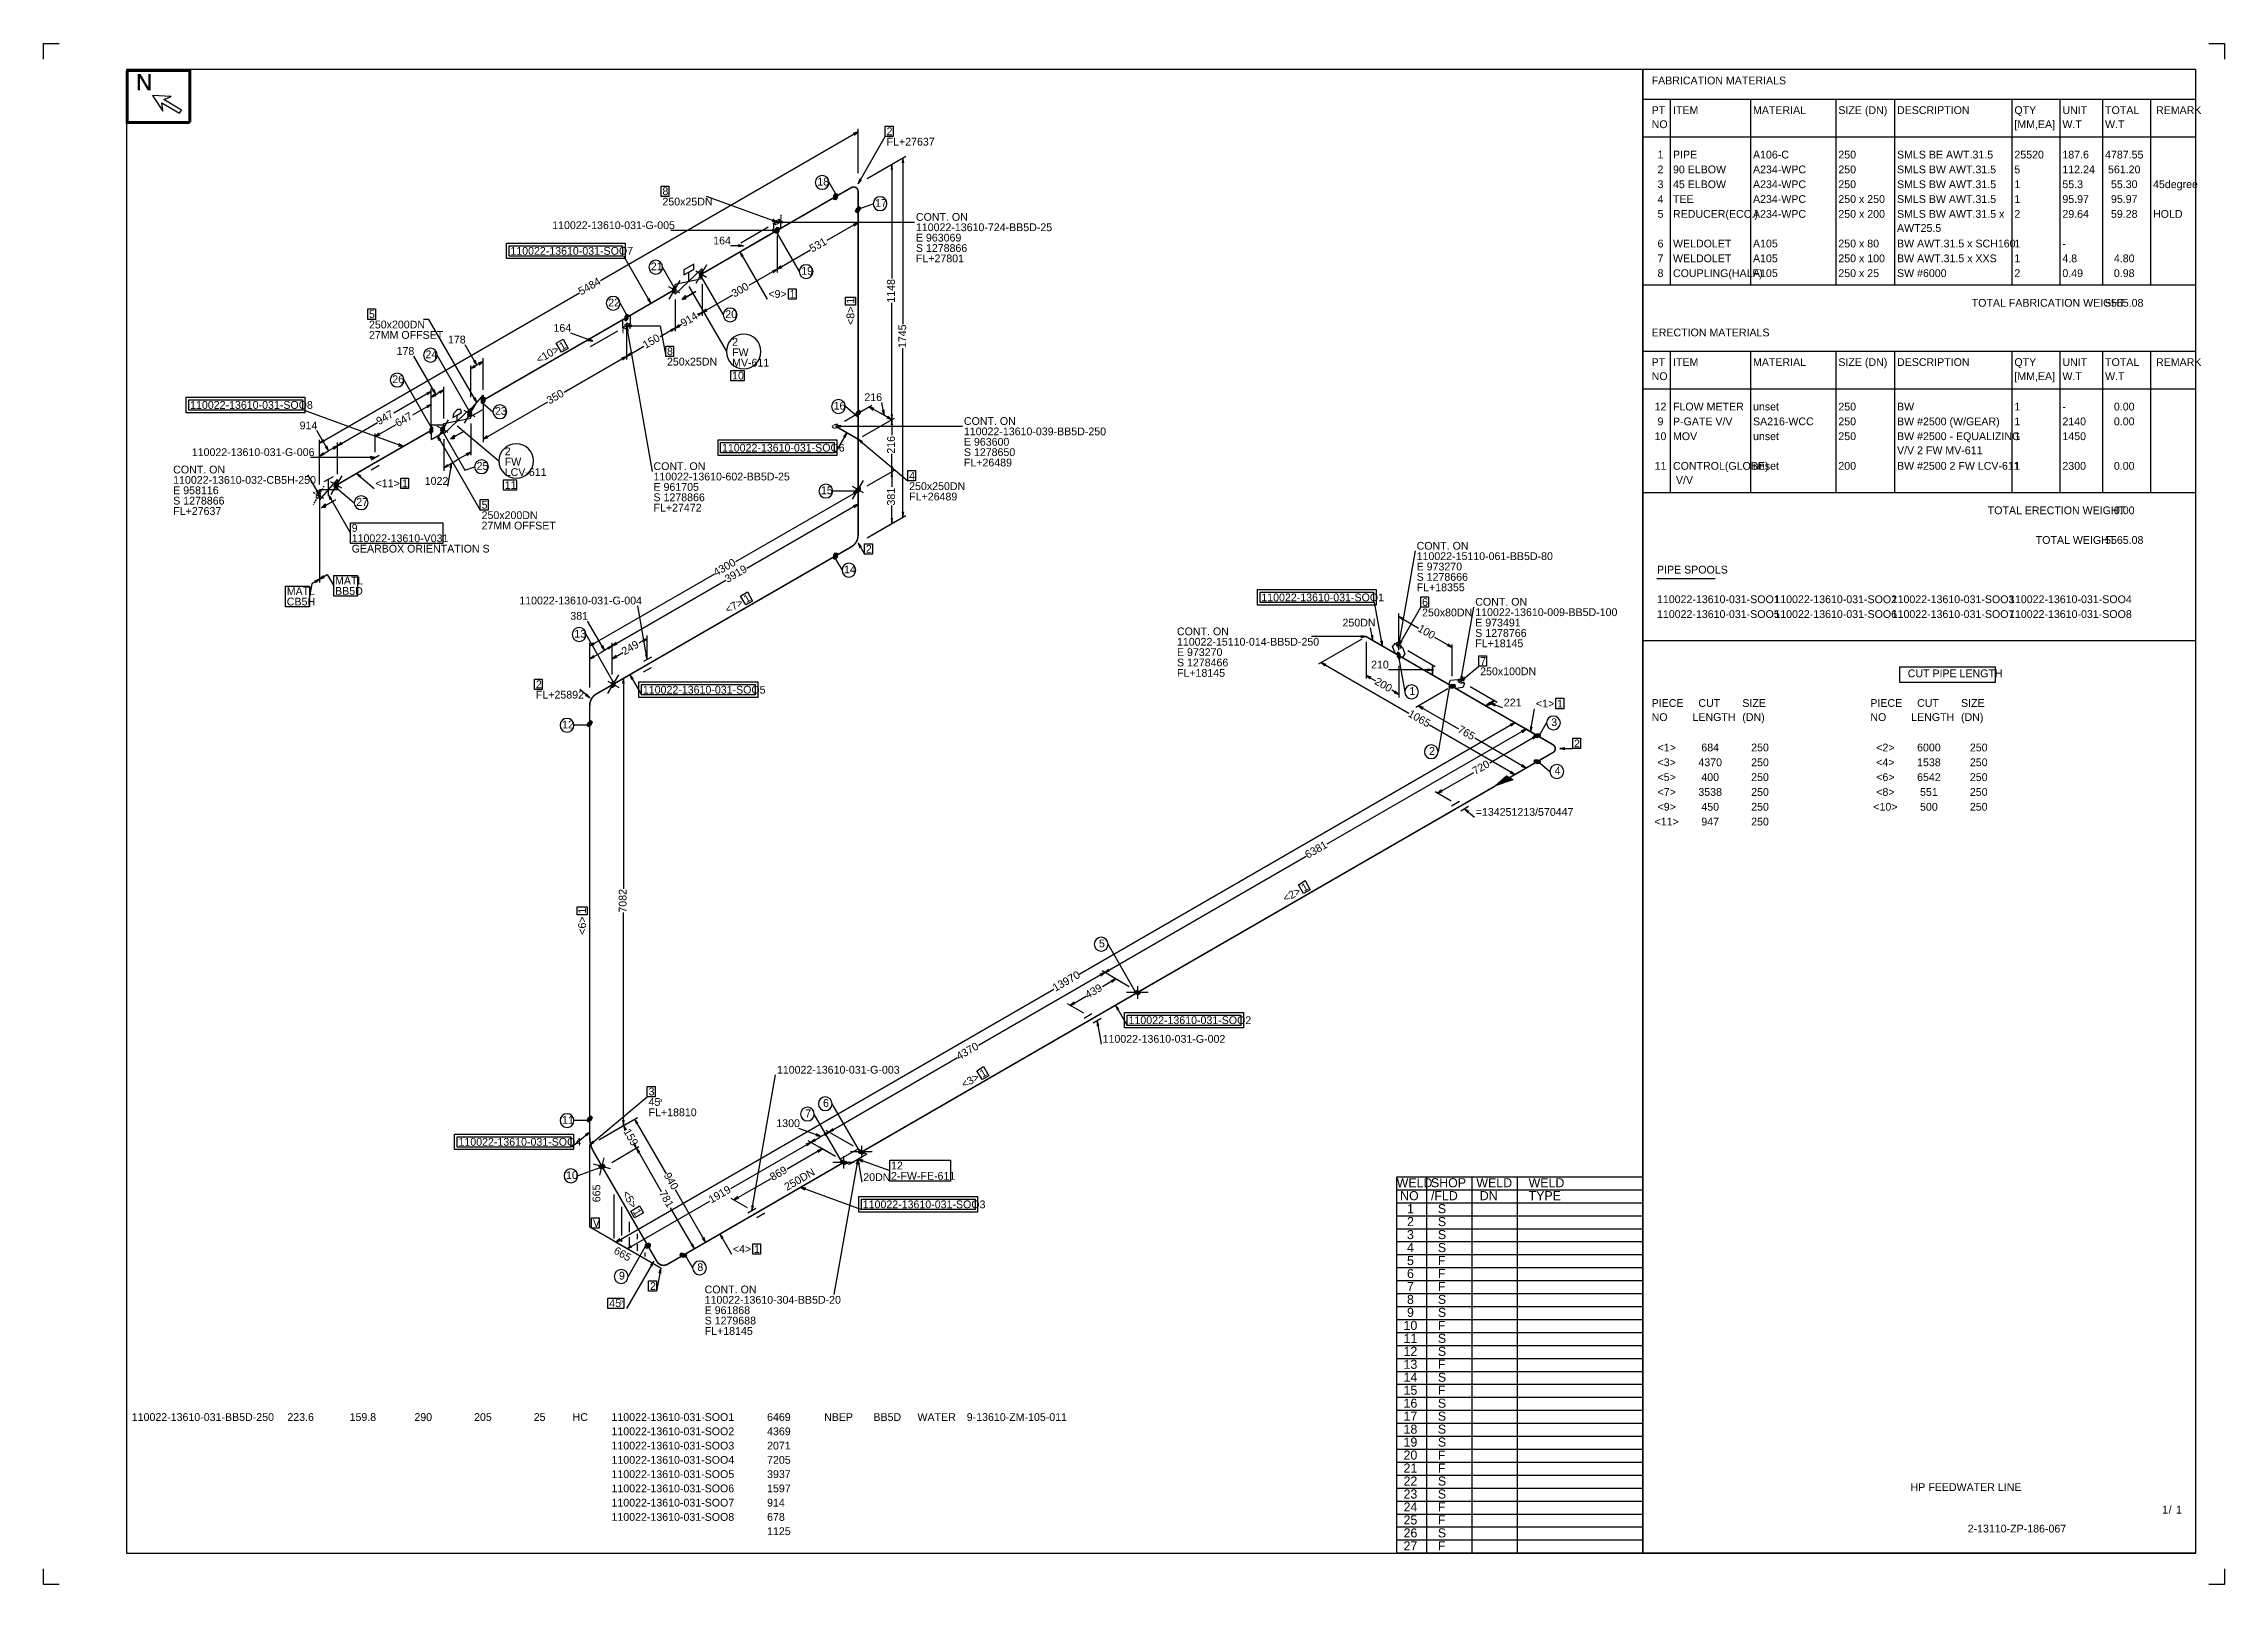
# Model space of a CAD drawing. Extents: x 0 to 841, y 0 to 594.
import ezdxf

# ---------------------------------------------------------------- set-up
doc = ezdxf.new("R2010")
doc.units = 0
doc.header["$MEASUREMENT"] = 0
doc.linetypes.add('GT100', pattern=[1, 0.666667, -0.333333])
doc.layers.add('GT_1', color=7, linetype='Continuous')
doc.styles.add('HTX1', font='O8116901', dxfattribs={"width": 1.02})

msp = doc.modelspace()

# ---------------------------------------------------------------- texts
at = {"layer": 'GT_1', "style": 'HTX1', "width": 1.02}
for s, height, p in [('N', 6.25, (35.6, 576)), ('N', 6.25, (35.8, 576)), ('FABRICATION MATERIALS', 3, (620.129, 578.286)), ('PT', 3, (620.129, 566.857)), ('NO', 3, (620.129, 561.429)), ('ITEM', 3, (628.357, 566.857)), ('MATERIAL', 3, (659.214, 566.857)), ('SIZE (DN)', 3, (692.129, 566.857)), ('DESCRIPTION', 3, (714.757, 566.857)), ('QTY', 3, (760.014, 566.857)), ('[MM,EA]', 3, (760.014, 561.429)), ('W.T', 3, (778.529, 561.429)), ('UNIT', 3, (778.529, 566.857)), ('W.T', 3, (794.986, 561.429)), ('TOTAL', 3, (794.986, 566.857)), (' REMARK', 3, (813.5, 566.857)), ('2', 3, (325.1, 558.7)), ('FL+27637', 3, (325.1, 554.7)), ('  2', 3, (620.129, 544)), ('  1', 3, (620.129, 549.714)), ('90 ELBOW', 3, (628.357, 544)), ('PIPE', 3, (628.357, 549.714)), ('A106-C', 3, (659.214, 549.714)), ('A234-WPC', 3, (659.214, 544)), ('250', 3, (692.129, 549.714)), ('250', 3, (692.129, 544)), ('SMLS BE AWT.31.5', 3, (714.757, 549.714)), ('SMLS BW AWT.31.5', 3, (714.757, 544)), ('5', 3, (760.014, 544)), ('25520', 3, (760.014, 549.714)), ('187.6', 3, (778.529, 549.714)), ('112.24', 3, (778.529, 544)), ('4787.55', 3, (794.986, 549.714)), (' 561.20', 3, (794.986, 544)), ('8', 3, (238.643, 535.6)), ('18', 3, (298.357, 539.3)), ('  3', 3, (620.129, 538.286)), ('45 ELBOW', 3, (628.357, 538.286)), ('A234-WPC', 3, (659.214, 538.286)), ('250', 3, (692.129, 538.286)), ('SMLS BW AWT.31.5', 3, (714.757, 538.286)), ('1', 3, (760.014, 538.286)), ('55.3', 3, (778.529, 538.286)), ('  55.30', 3, (794.986, 538.286)), ('45degree', 3, (813.5, 538.286)), ('250x25DN', 3, (238.643, 531.6)), ('17', 3, (320.671, 531.1)), ('  4', 3, (620.129, 532.571)), ('  5', 3, (620.129, 526.857)), ('TEE', 3, (628.357, 532.571)), ('REDUCER(ECC.)', 3, (628.357, 526.857)), ('A234-WPC', 3, (659.214, 532.571)), ('A234-WPC', 3, (659.214, 526.857)), ('250 x 250', 3, (692.129, 532.571)), ('250 x 200', 3, (692.129, 526.857)), ('SMLS BW AWT.31.5', 3, (714.757, 532.571)), ('SMLS BW AWT.31.5 x', 3, (714.757, 526.857)), ('2', 3, (760.014, 526.857)), ('1', 3, (760.014, 532.571)), ('95.97', 3, (778.529, 532.571)), ('29.64', 3, (778.529, 526.857)), ('  59.28', 3, (794.986, 526.857)), ('  95.97', 3, (794.986, 532.571)), ('HOLD', 3, (813.5, 526.857)), ('110022-13610-031-G-005', 3, (196.143, 522.5)), ('CONT. ON', 3, (336.4, 525.7)), ('110022-13610-724-BB5D-25', 3, (336.4, 521.7)), ('AWT25.5', 3, (714.757, 521.429)), ('110022-13610-031-SOO7', 3, (180, 512.6)), ('164', 3, (258.229, 516.6)), ('S 1278866', 3, (336.4, 513.7)), ('E 963069', 3, (336.4, 517.7)), ('  6', 3, (620.129, 515.429)), ('WELDOLET', 3, (628.357, 515.429)), ('A105', 3, (659.214, 515.429)), ('250 x 80', 3, (692.129, 515.429)), ('BW AWT.31.5 x SCH160', 3, (714.757, 515.429)), ('1', 3, (760.014, 515.429)), ('-', 3, (778.529, 515.429)), ('21', 3, (234.157, 506.6)), ('19', 3, (292.171, 504.9)), ('FL+27801', 3, (336.4, 509.7)), ('  8', 3, (620.129, 504)), ('  7', 3, (620.129, 509.714)), ('WELDOLET', 3, (628.357, 509.714)), ('COUPLING(HALF)', 3, (628.357, 504)), ('A105', 3, (659.214, 509.714)), ('A105', 3, (659.214, 504)), ('250 x 100', 3, (692.129, 509.714)), ('250 x 25', 3, (692.129, 504)), ('SW #6000', 3, (714.757, 504)), ('BW AWT.31.5 x XXS', 3, (714.757, 509.714)), ('2', 3, (760.014, 504)), ('1', 3, (760.014, 509.714)), ('4.8', 3, (778.529, 509.714)), ('0.49', 3, (778.529, 504)), ('   4.80', 3, (794.986, 509.714)), ('   0.98', 3, (794.986, 504)), ('<9>', 3, (279.5, 496)), ('1', 3, (287.66, 496)), ('5', 3, (125.471, 488.2)), ('22', 3, (217.757, 492.7)), ('20', 3, (262.871, 488.2)), ('TOTAL FABRICATION WEIGHT', 3, (743.557, 492.571)), ('5565.08', 3, (794.986, 492.571)), ('250x200DN', 3, (125.471, 484.2)), ('27MM OFFSET', 3, (125.471, 480.2)), ('178', 3, (155.929, 478.4)), ('164', 3, (196.629, 482.9)), ('2', 3, (265.514, 477.514)), ('ERECTION MATERIALS', 3, (620.129, 481.143)), ('178', 3, (136.129, 474)), ('24', 3, (147.257, 472.7)), ('8', 3, (240.4, 473.9)), ('250x25DN', 3, (240.4, 469.9)), ('FW', 3, (265.514, 473.514)), ('MV-611', 3, (265.514, 469.514)), ('PT', 3, (620.129, 469.714)), ('ITEM', 3, (628.357, 469.714)), ('MATERIAL', 3, (659.214, 469.714)), ('SIZE (DN)', 3, (692.129, 469.714)), ('DESCRIPTION', 3, (714.757, 469.714)), ('QTY', 3, (760.014, 469.714)), ('UNIT', 3, (778.529, 469.714)), ('TOTAL', 3, (794.986, 469.714)), (' REMARK', 3, (813.5, 469.714)), ('26', 3, (134.457, 463.1)), ('10', 3, (265.514, 464.514)), ('NO', 3, (620.129, 464.286)), ('[MM,EA]', 3, (760.014, 464.286)), ('W.T', 3, (778.529, 464.286)), ('W.T', 3, (794.986, 464.286)), ('110022-13610-031-SOO8', 3, (56.5, 453.2)), ('16', 3, (304.657, 452.9)), ('216', 3, (316.529, 456.2)), (' 12', 3, (620.129, 452.571)), ('FLOW METER', 3, (628.357, 452.571)), ('unset', 3, (659.214, 452.571)), ('250', 3, (692.129, 452.571)), ('BW', 3, (714.757, 452.571)), ('1', 3, (760.014, 452.571)), ('   0.00', 3, (794.986, 452.571)), ('914', 3, (98.729, 445.3)), ('23', 3, (174.071, 450.9)), ('CONT. ON', 3, (354.9, 447)), ('110022-13610-039-BB5D-250', 3, (354.9, 443)), ('  9', 3, (620.129, 446.857)), ('P-GATE V/V', 3, (628.357, 446.857)), ('SA216-WCC', 3, (659.214, 446.857)), ('250', 3, (692.129, 446.857)), ('BW #2500 (W/GEAR)', 3, (714.757, 446.857)), ('1', 3, (760.014, 446.857)), ('-', 3, (778.529, 452.571)), ('2140', 3, (778.529, 446.857)), ('   0.00', 3, (794.986, 446.857)), ('110022-13610-031-G-006', 3, (57.143, 435)), ('2', 3, (177.814, 435.314)), ('110022-13610-031-SOO6', 3, (261.6, 436.7)), ('S 1278650', 3, (354.9, 435)), ('E 963600', 3, (354.9, 439)), (' 10', 3, (620.129, 441.143)), ('MOV', 3, (628.357, 441.143)), ('unset', 3, (659.214, 441.143)), ('250', 3, (692.129, 441.143)), ('V/V 2 FW MV-611', 3, (714.757, 435.714)), ('BW #2500 - EQUALIZING', 3, (714.757, 441.143)), ('1', 3, (760.014, 441.143)), ('1450', 3, (778.529, 441.143)), ('CONT. ON', 3, (49.971, 428.3)), ('25', 3, (166.971, 429.7)), ('FW', 3, (177.814, 431.314)), ('LCV-611', 3, (177.814, 427.314)), ('CONT. ON', 3, (235.2, 429.6)), ('FL+26489', 3, (354.9, 431)), (' 11', 3, (620.129, 429.714)), ('CONTROL(GLOBE)', 3, (628.357, 429.714)), ('unset', 3, (659.214, 429.714)), ('200', 3, (692.129, 429.714)), ('BW #2500 2 FW LCV-611', 3, (714.757, 429.714)), ('1', 3, (760.014, 429.714)), ('2300', 3, (778.529, 429.714)), ('   0.00', 3, (794.986, 429.714)), ('110022-13610-032-CB5H-250', 3, (49.971, 424.3)), ('E 958116', 3, (49.971, 420.3)), ('<11>', 3, (128, 423)), ('1', 3, (138.2, 423)), ('1022', 3, (146.971, 423.9)), ('11', 3, (177.814, 422.314)), ('S 1278866', 3, (235.2, 417.6)), ('110022-13610-602-BB5D-25', 3, (235.2, 425.6)), ('E 961705', 3, (235.2, 421.6)), ('15', 3, (299.757, 420.3)), ('4', 3, (333.8, 425.9)), ('250x250DN', 3, (333.8, 421.9)), ('FL+26489', 3, (333.8, 417.9)), (' V/V', 3, (628.357, 424.286)), ('S 1278866', 3, (49.971, 416.3)), ('FL+27637', 3, (49.971, 412.3)), ('27', 3, (120.571, 415.8)), ('5', 3, (168.9, 414.7)), ('250x200DN', 3, (168.9, 410.7)), ('FL+27472', 3, (235.2, 413.6)), ('TOTAL ERECTION WEIGHT', 3, (749.729, 412.571)), ('   0.00', 3, (794.986, 412.571)), ('9', 3, (118.8, 405.8)), ('110022-13610-V031', 3, (118.8, 401.8)), ('27MM OFFSET', 3, (168.9, 406.7)), ('TOTAL WEIGHT', 3, (768.243, 401.143)), ('5565.08', 3, (794.986, 401.143)), ('GEARBOX ORIENTATION S', 3, (118.8, 397.8)), ('2', 3, (317.1, 397.7)), ('CONT. ON', 3, (529.5, 398.9)), ('110022-15110-061-BB5D-80', 3, (529.5, 394.9)), ('MATL', 3, (112.4, 385.5)), ('14', 3, (308.671, 389.8)), ('S 1278666', 3, (529.5, 386.9)), ('E 973270', 3, (529.5, 390.9)), ('PIPE SPOOLS', 3, (622.186, 389.714)), ('CB5H', 3, (93.771, 377.4)), ('MATL', 3, (93.771, 381.4)), ('BB5D', 3, (112.4, 381.5)), ('110022-13610-031-G-004', 3, (183.443, 377.8)), ('110022-13610-031-SOO1', 3, (469.6, 379)), ('FL+18355', 3, (529.5, 382.9)), ('6', 3, (531.6, 377.2)), ('CONT. ON', 3, (552.1, 377.3)), ('110022-13610-031-SOO1', 3, (622.186, 378.286)), ('110022-13610-031-SOO2', 3, (667.443, 378.286)), ('110022-13610-031-SOO3', 3, (712.7, 378.286)), ('110022-13610-031-SOO4', 3, (757.957, 378.286)), ('381', 3, (203.129, 371.9)), ('250DN', 3, (500.914, 369.3)), ('250x80DN', 3, (531.6, 373.2)), ('110022-13610-009-BB5D-100', 3, (552.1, 373.3)), ('E 973491', 3, (552.1, 369.3)), ('110022-13610-031-SOO5', 3, (622.186, 372.571)), ('110022-13610-031-SOO6', 3, (667.443, 372.571)), ('110022-13610-031-SOO7', 3, (712.7, 372.571)), ('110022-13610-031-SOO8', 3, (757.957, 372.571)), ('13', 3, (204.657, 365)), ('CONT. ON', 3, (437.071, 365.9)), ('110022-15110-014-BB5D-250', 3, (437.071, 361.9)), ('S 1278766', 3, (552.1, 365.3)), ('FL+18145', 3, (552.1, 361.3)), ('S 1278466', 3, (437.071, 353.9)), ('E 973270', 3, (437.071, 357.9)), ('210', 3, (511.929, 353.1)), ('250x100DN', 3, (554, 350.5)), ('7', 3, (554, 354.5)), ('2', 3, (189.843, 345.5)), ('110022-13610-031-SOO5', 3, (231.1, 343.4)), ('FL+18145', 3, (437.071, 349.9)), ('1', 3, (526.7, 342.9)), ('CUT PIPE LENGTH', 3, (718.871, 349.714)), ('FL+25892', 3, (189.843, 341.5)), ('221', 3, (563.1, 338.5)), ('<1>', 3, (575.5, 338.1)), ('1', 3, (583.66, 338.1)), ('PIECE', 3, (620.129, 338.286)), ('     CUT', 3, (632.471, 338.286)), ('SIZE', 3, (655.1, 338.286)), ('PIECE', 3, (704.471, 338.286)), ('     CUT', 3, (716.814, 338.286)), ('SIZE', 3, (739.443, 338.286)), ('12', 3, (199.957, 330)), ('3', 3, (581.4, 330.9)), ('NO', 3, (620.129, 332.857)), ('   LENGTH', 3, (632.471, 332.857)), ('(DN)', 3, (655.1, 332.857)), ('NO', 3, (704.471, 332.857)), ('   LENGTH', 3, (716.814, 332.857)), ('(DN)', 3, (739.443, 332.857)), ('2', 3, (534.286, 319.8)), ('2', 3, (590.2, 322.7)), ('  <1>', 3, (620.129, 321.143)), ('      684', 3, (632.471, 321.143)), ('   250', 3, (655.1, 321.143)), ('  <2>', 3, (704.471, 321.143)), ('     6000', 3, (716.814, 321.143)), ('   250', 3, (739.443, 321.143)), ('4', 3, (582.7, 312.2)), ('  <3>', 3, (620.129, 315.429)), ('  <5>', 3, (620.129, 309.714)), ('     4370', 3, (632.471, 315.429)), ('      400', 3, (632.471, 309.714)), ('   250', 3, (655.1, 315.429)), ('   250', 3, (655.1, 309.714)), ('  <4>', 3, (704.471, 315.429)), ('  <6>', 3, (704.471, 309.714)), ('     6542', 3, (716.814, 309.714)), ('     1538', 3, (716.814, 315.429)), ('   250', 3, (739.443, 315.429)), ('   250', 3, (739.443, 309.714)), ('  <7>', 3, (620.129, 304)), ('     3538', 3, (632.471, 304)), ('   250', 3, (655.1, 304)), ('  <8>', 3, (704.471, 304)), ('      551', 3, (716.814, 304)), ('   250', 3, (739.443, 304)), ('=134251213/570447', 3, (552.3, 296.3)), (' <11>', 3, (620.129, 292.571)), ('  <9>', 3, (620.129, 298.286)), ('      450', 3, (632.471, 298.286)), ('      947', 3, (632.471, 292.571)), ('   250', 3, (655.1, 298.286)), ('   250', 3, (655.1, 292.571)), (' <10>', 3, (704.471, 298.286)), ('      500', 3, (716.814, 298.286)), ('   250', 3, (739.443, 298.286)), ('5', 3, (406.986, 245.6)), ('110022-13610-031-SOO2', 3, (418.4, 216)), ('110022-13610-031-G-002', 3, (408.4, 208.8)), ('110022-13610-031-G-003', 3, (282.8, 196.9)), ('45', 3, (233.3, 184.5)), ('3', 3, (233.3, 188.5)), ('o', 1.5, (237.38, 186)), ('6', 3, (300.586, 184.1)), ('11', 3, (199.957, 177.6)), ('FL+18810', 3, (233.3, 180.5)), ('1300', 3, (282.571, 176.3)), ('7', 3, (293.686, 180.1)), ('110022-13610-031-SOO4', 3, (160, 169.1)), ('12', 3, (326.8, 160)), ('10', 3, (201.457, 156.3)), ('20DN', 3, (316.1, 155.5)), ('2-FW-FE-611', 3, (326.8, 156)), ('WELD', 3.5, (521.8, 153.1)), (' NO', 3.5, (521.8, 148.1)), (' /FLD', 3.5, (533.7, 148.1)), (' SHOP', 3.5, (533.7, 153.1)), (' WELD', 3.5, (551.2, 153.1)), ('  DN', 3.5, (551.2, 148.1)), ('   WELD', 3.5, (568.7, 153.1)), ('   TYPE', 3.5, (568.7, 148.1)), ('110022-13610-031-SOO3', 3, (315.9, 145)), ('   1', 3.5, (521.8, 143.1)), ('   S', 3.5, (533.7, 143.1)), ('V', 3, (211.809, 137.793)), ('   3', 3.5, (521.8, 133.1)), ('   2', 3.5, (521.8, 138.1)), ('   S', 3.5, (533.7, 138.1)), ('   S', 3.5, (533.7, 133.1)), ('<4>', 3, (265.8, 127.8)), ('1', 3, (273.96, 127.8)), ('   4', 3.5, (521.8, 128.1)), ('   5', 3.5, (521.8, 123.1)), ('   S', 3.5, (533.7, 128.1)), ('   F', 3.5, (533.7, 123.1)), ('9', 3, (221.886, 117.5)), ('8', 3, (252.1, 120.8)), ('   6', 3.5, (521.8, 118.1)), ('   F', 3.5, (533.7, 118.1)), ('45', 3, (218.129, 106.9)), ('o', 1.5, (222.209, 108.4)), ('2', 3, (233.843, 113.5)), ('CONT. ON', 3, (254.929, 112.2)), ('110022-13610-304-BB5D-20', 3, (254.929, 108.2)), ('   8', 3.5, (521.8, 108.1)), ('   7', 3.5, (521.8, 113.1)), ('   S', 3.5, (533.7, 108.1)), ('   F', 3.5, (533.7, 113.1)), ('S 1279688', 3, (254.929, 100.2)), ('E 961868', 3, (254.929, 104.2)), ('  10', 3.5, (521.8, 98.1)), ('   9', 3.5, (521.8, 103.1)), ('   S', 3.5, (533.7, 103.1)), ('   F', 3.5, (533.7, 98.1)), ('FL+18145', 3, (254.929, 96.2)), ('  11', 3.5, (521.8, 93.1)), ('   S', 3.5, (533.7, 93.1)), ('  12', 3.5, (521.8, 88.1)), ('  13', 3.5, (521.8, 83.1)), ('   S', 3.5, (533.7, 88.1)), ('   F', 3.5, (533.7, 83.1)), ('  14', 3.5, (521.8, 78.1)), ('  15', 3.5, (521.8, 73.1)), ('   S', 3.5, (533.7, 78.1)), ('   F', 3.5, (533.7, 73.1)), ('  16', 3.5, (521.8, 68.1)), ('   S', 3.5, (533.7, 68.1)), ('110022-13610-031-BB5D-250', 3, (34, 63)), ('223.6', 3, (94, 63)), ('159.8', 3, (118, 63)), ('290', 3, (143, 63)), ('205', 3, (166, 63)), ('25', 3, (189, 63)), ('HC', 3, (204, 63)), ('110022-13610-031-SOO1', 3, (219, 63)), ('110022-13610-031-SOO2', 3, (219, 57.5)), ('4369', 3, (279, 57.5)), ('6469', 3, (279, 63)), ('NBEP', 3, (301, 63)), ('BB5D', 3, (320, 63)), ('WATER', 3, (337, 63)), ('9-13610-ZM-105-011', 3, (356, 63)), ('  17', 3.5, (521.8, 63.1)), ('  18', 3.5, (521.8, 58.1)), ('   S', 3.5, (533.7, 63.1)), ('   S', 3.5, (533.7, 58.1)), ('110022-13610-031-SOO3', 3, (219, 52)), ('2071', 3, (279, 52)), ('  20', 3.5, (521.8, 48.1)), ('  19', 3.5, (521.8, 53.1)), ('   S', 3.5, (533.7, 53.1)), ('   F', 3.5, (533.7, 48.1)), ('110022-13610-031-SOO4', 3, (219, 46.5)), ('110022-13610-031-SOO5', 3, (219, 41)), ('3937', 3, (279, 41)), ('7205', 3, (279, 46.5)), ('  21', 3.5, (521.8, 43.1)), ('   F', 3.5, (533.7, 43.1)), ('110022-13610-031-SOO6', 3, (219, 35.5)), ('1597', 3, (279, 35.5)), ('  22', 3.5, (521.8, 38.1)), ('  23', 3.5, (521.8, 33.1)), ('   S', 3.5, (533.7, 38.1)), ('   S', 3.5, (533.7, 33.1)), ('HP FEEDWATER LINE', 3, (720, 36)), ('110022-13610-031-SOO7', 3, (219, 30)), ('110022-13610-031-SOO8', 3, (219, 24.5)), ('914', 3, (279, 30)), ('678', 3, (279, 24.5)), ('  24', 3.5, (521.8, 28.1)), ('  25', 3.5, (521.8, 23.1)), ('   F', 3.5, (533.7, 28.1)), ('   F', 3.5, (533.7, 23.1)), ('1', 3, (817, 27.3)), ('/', 3, (819.5, 27.3)), ('1', 3, (822.3, 27.3)), ('1125', 3, (279, 19)), ('  26', 3.5, (521.8, 18.1)), ('   S', 3.5, (533.7, 18.1)), ('2-13110-ZP-186-067', 3, (742, 20)), ('  27', 3.5, (521.8, 13.1)), ('   F', 3.5, (533.7, 13.1))]:
    msp.add_text(s, height=height, dxfattribs=at).set_placement(p)
for s, rotation, p in [('531', 30, (296.428, 513.418)), ('5484', 30, (207.287, 496.904)), ('300', 30, (266.378, 496.068)), ('1148', 90, (328.29, 494.136)), ('914', 30, (246.728, 484.718)), ('<8>', 90, (312.65, 485.557)), ('1', 90, (312.65, 493.717)), ('150', 30, (232.128, 476.268)), ('1745', 90, (332.621, 476.636)), ('<10>', 30, (191.03, 470.57)), ('1', 30, (199.864, 475.67)), ('350', 30, (195.078, 454.868)), ('947', 30, (129.328, 446.868)), ('647', 30, (136.628, 446.118)), ('216', 90, (328.29, 435.914)), ('381', 90, (328.29, 415.914)), ('4300', 30, (259.387, 388.554)), ('3919', 30, (263.737, 386.054)), ('<7>', 30, (263.921, 374.184)), ('1', 30, (270.988, 378.264)), ('249', 30, (223.978, 358.118)), ('100', 330, (529.628, 367.654)), ('200', 330, (513.028, 347.254)), ('1065', 330, (525.866, 334.818)), ('765', 330, (545.015, 328.746)), ('720', 30, (552.095, 311.975)), ('6381', 30, (487.497, 279.704)), ('1', 30, (486.088, 266.964)), ('7082', 90, (224.79, 258.986)), ('<2>', 30, (479.021, 262.884)), ('<6>', 90, (209.15, 250.457)), ('1', 90, (209.15, 258.617)), ('13970', 30, (390.176, 228.439)), ('439', 30, (402.667, 225.718)), ('4370', 30, (353.047, 202.054)), ('<3>', 30, (355.021, 191.184)), ('1', 30, (362.088, 195.264)), ('159', 300, (223.508, 174.622)), ('869', 30, (281.167, 155.468)), ('250DN', 30, (286.721, 151.684)), ('665', 90, (214.686, 147.329)), ('<5>', 300, (222.984, 150.779)), ('781', 300, (237.208, 150.872)), ('940', 300, (239.038, 157.722)), ('1919', 30, (257.497, 146.804)), ('1', 300, (227.064, 143.712)), ('665', 330, (219.585, 127.805))]:
    msp.add_text(s, height=3, rotation=rotation, dxfattribs=at).set_placement(p)

# ---------------------------------------------------------------- linework, layer by layer
at = {"layer": 'GT_1', "flags": 128}
for points in [[(0, 588), (0, 594), (6, 594)], [(835, 594), (841, 594), (841, 588)], [(32, 12), (830, 12), (830, 12), (616.7, 12), (616.7, 584), (32, 584), (32, 12)], [(56, 583.2), (56, 563.2), (32, 563.2), (32, 583.4), (56.2, 583.4), (56.2, 563.4), (32.2, 563.4), (32.2, 583.6), (56.4, 583.6), (56.4, 563.6), (32.4, 563.6), (32.4, 583.8), (56.6, 583.8), (56.6, 563.8), (32.6, 563.8), (32.6, 584)], [(830, 12), (830, 584), (616.7, 584), (616.7, 12), (830, 12)], [(42, 574), (46, 568), (45.6, 571.2), (52.4, 567.2), (53.2, 568.4), (46.4, 572.4), (49.2, 573.6), (42, 574)], [(616.7, 572.571), (830, 572.571)], [(627.329, 572.571), (627.329, 500.974)], [(658.186, 572.571), (658.186, 500.974)], [(691.1, 572.571), (691.1, 500.974)], [(713.729, 572.571), (713.729, 500.974)], [(758.986, 572.571), (758.986, 500.974)], [(777.5, 572.571), (777.5, 500.974)], [(793.957, 572.571), (793.957, 500.974)], [(812.471, 572.571), (812.471, 500.974)], [(314.1, 560), (214.7, 502.6)], [(312.6, 558.7), (314.1, 560), (312.2, 559.3)], [(314.1, 544), (314.1, 561.2)], [(314.1, 540), (324.6, 558.2)], [(324.6, 562.2), (327.6, 562.2), (327.6, 558.2), (324.6, 558.2), (324.6, 562.2)], [(616.7, 558.117), (830, 558.117)], [(317.6, 542), (332.5, 550.6)], [(317.6, 542), (328.1, 548.1)], [(327.4, 545.5), (327.1, 547.5), (326.8, 545.5)], [(327.1, 547.5), (327.1, 503.4)], [(331.7, 548), (331.4, 550), (331.1, 548)], [(331.4, 550), (331.4, 485.9)], [(238.1, 539.1), (241.1, 539.1), (241.1, 535.1), (238.1, 535.1), (238.1, 539.1)], [(305.4, 536.2), (302.9, 540.5)], [(314.8, 541.9), (314.1, 540), (315.4, 541.5)], [(282.9, 525.2), (255.6, 535.1)], [(304.8, 535.4), (305.4, 536.2), (306, 536.1), (306, 534.6), (305.4, 533.8), (304.8, 533.9), (304.8, 535.4)], [(304.8, 535.4), (306, 535.4)], [(304.8, 535.2), (306, 535.2)], [(304.8, 535), (306, 535)], [(304.8, 534.8), (306, 534.8)], [(304.8, 534.6), (306, 534.6)], [(304.8, 534.4), (305.85, 534.4)], [(304.8, 534.2), (305.7, 534.2)], [(304.8, 534), (305.55, 534)], [(304.95, 535.6), (306, 535.6)], [(305.1, 535.8), (306, 535.8)], [(305.25, 536), (306, 536)], [(313.5, 530.4), (313, 529.4), (313.5, 528.9), (314.7, 529.6), (315.2, 530.6), (314.7, 531.1), (313.5, 530.4)], [(313.3, 530), (314.9, 530)], [(313.4, 530.2), (315, 530.2)], [(313.5, 530.4), (315.1, 530.4)], [(313.843, 530.6), (315.2, 530.6)], [(314.1, 536), (314.1, 523.8)], [(314.186, 530.8), (315, 530.8)], [(315.2, 530.6), (319.9, 532.3)], [(282.9, 522), (241.9, 522)], [(279.4, 523.2), (268.9, 517.1)], [(280.9, 525.5), (282.9, 525.2), (281.2, 526.2)], [(280.9, 521.7), (282.9, 522), (280.9, 522.3)], [(282.9, 522), (284.3, 522.8), (284.3, 526), (281.5, 524.4), (281.5, 521.2), (282.9, 522)], [(282.3, 522.4), (282.9, 523.2), (283.5, 523.1), (283.5, 521.6), (282.9, 520.8), (282.3, 520.9), (282.3, 522.4)], [(282.3, 522.4), (283.5, 522.4)], [(282.3, 522.2), (283.5, 522.2)], [(282.3, 522), (283.5, 522)], [(282.3, 521.8), (283.5, 521.8)], [(282.3, 521.6), (283.5, 521.6)], [(282.45, 522.6), (283.5, 522.6)], [(282.6, 522.8), (283.5, 522.8)], [(282.75, 523), (283.5, 523)], [(284.9, 525.5), (282.9, 525.2), (284.9, 524.9)], [(282.9, 525.2), (335.9, 525.2)], [(314.1, 525), (302.1, 518.1)], [(312.6, 523.7), (314.1, 525), (312.2, 524.3)], [(313, 529.4), (314.357, 529.4)], [(313.1, 529.6), (314.7, 529.6)], [(313.2, 529.8), (314.8, 529.8)], [(313.2, 529.2), (314.014, 529.2)], [(178.5, 517.1), (224.3, 517.1), (224.3, 511.1), (178.5, 511.1), (178.5, 517.1)], [(179.5, 516.1), (223.3, 516.1), (223.3, 512.1), (179.5, 512.1), (179.5, 516.1)], [(269.9, 516.1), (264.9, 516.1)], [(267.9, 515.8), (269.9, 516.1), (267.9, 516.4)], [(269.8, 512.2), (268.5, 513.7), (269.2, 511.8)], [(268.5, 513.7), (279, 495.5)], [(279.4, 520), (268.9, 513.9)], [(282.3, 521.4), (283.35, 521.4)], [(282.3, 521.2), (283.2, 521.2)], [(282.3, 521), (283.05, 521)], [(282.9, 520.8), (291.4, 506.1)], [(282.9, 520), (282.9, 505.8)], [(282.9, 518), (282.9, 505.8)], [(282.9, 507), (295.8, 514.5)], [(234.2, 493.9), (223.7, 512.1)], [(243.2, 500), (238.7, 507.8)], [(254, 505.3), (254, 507.3), (243.6, 497.4), (243.6, 501.3), (254, 503.4), (254, 505.3)], [(248.8, 502.3), (248.8, 505.9), (250.7, 507), (250.7, 509), (246.9, 506.8), (246.9, 504.8), (248.8, 505.9)], [(255.7, 508.7), (251.5, 501.5)], [(255.7, 503.9), (251.5, 506.3)], [(254, 506.3), (253.2, 505.8), (252.8, 504.6), (253.2, 503.9), (254, 504.3), (254.4, 505.5), (254, 506.3)], [(252.8, 504.6), (254.1, 504.6)], [(252.867, 504.8), (254.167, 504.8)], [(252.933, 505), (254.233, 505)], [(253, 505.2), (254.3, 505.2)], [(253.067, 505.4), (254.367, 505.4)], [(253.133, 505.6), (254.35, 505.6)], [(253.2, 505.8), (254.25, 505.8)], [(253.52, 506), (254.15, 506)], [(282.9, 507), (272, 500.7)], [(281.4, 505.7), (282.9, 507), (281, 506.3)], [(284.4, 508.3), (282.9, 507), (284.8, 507.7)], [(106.4, 440), (206.7, 497.9)], [(245.3, 502.7), (241.1, 495.5)], [(245.3, 497.9), (241.1, 500.3)], [(243.6, 500.3), (242.8, 499.8), (242.4, 498.6), (242.8, 497.9), (243.6, 498.3), (244, 499.5), (243.6, 500.3)], [(242.4, 498.6), (243.7, 498.6)], [(242.467, 498.8), (243.767, 498.8)], [(242.514, 498.4), (243.633, 498.4)], [(242.533, 499), (243.833, 499)], [(242.6, 499.2), (243.9, 499.2)], [(242.629, 498.2), (243.4, 498.2)], [(242.667, 499.4), (243.967, 499.4)], [(242.733, 499.6), (243.95, 499.6)], [(242.8, 499.8), (243.85, 499.8)], [(243.12, 500), (243.75, 500)], [(251.5, 498.4), (246.2, 495.4), (247.6, 496.9), (247.6, 495.5), (246.2, 495.4), (251.5, 498.4)], [(248.8, 500.4), (263.3, 475.3)], [(252.914, 504.4), (254.033, 504.4)], [(253.029, 504.2), (253.8, 504.2)], [(253.6, 504.1), (262.1, 489.4)], [(254, 501.3), (254, 489.1)], [(254, 501.3), (254, 489.1)], [(254, 490.3), (265.8, 497.1)], [(287.2, 499.5), (290.2, 499.5), (290.2, 495.5), (287.2, 495.5), (287.2, 499.5)], [(309.2, 493.2), (309.2, 496.3), (313.1, 496.3), (313.1, 493.2), (309.2, 493.2)], [(616.7, 500.974), (830, 500.974)], [(125, 491.7), (128, 491.7), (128, 487.7), (125, 487.7), (125, 491.7)], [(224.8, 489.6), (222.3, 493.9)], [(224.8, 488.4), (226.2, 489.2), (226.2, 486), (223.4, 484.4), (223.4, 487.6), (224.8, 488.4)], [(224.2, 487.3), (224.8, 487.2), (225.4, 488), (225.4, 489.5), (224.8, 489.6), (224.2, 488.8), (224.2, 487.3)], [(224.2, 488.8), (225.4, 488.8)], [(224.2, 488.6), (225.4, 488.6)], [(224.2, 488.4), (225.4, 488.4)], [(224.2, 488.2), (225.4, 488.2)], [(224.2, 488), (225.4, 488)], [(224.2, 487.8), (225.25, 487.8)], [(224.35, 489), (225.4, 489)], [(224.5, 489.2), (225.4, 489.2)], [(224.65, 489.4), (225.4, 489.4)], [(232.9, 495.4), (234.2, 493.9), (233.5, 495.8)], [(243.6, 495.3), (243.6, 483.1)], [(243.6, 495.3), (243.6, 483.1)], [(252.5, 489), (254, 490.3), (252.1, 489.6)], [(254, 490.3), (252.4, 489.4)], [(255.5, 491.6), (254, 490.3), (255.9, 491)], [(327.1, 449), (327.1, 494.1)], [(167.1, 455.7), (148.6, 487.7), (146.5, 487.7)], [(197.7, 478.5), (200.3, 480), (202.3, 476.5), (199.7, 475), (197.7, 478.5)], [(211.8, 479.3), (203.3, 482.4)], [(209.8, 479.6), (211.8, 479.3), (210.1, 480.3)], [(221.3, 486.4), (210.8, 480.3)], [(221.3, 483.2), (210.8, 477.1)], [(224.2, 487.6), (225.1, 487.6)], [(224.2, 487.4), (224.95, 487.4)], [(224.8, 486.4), (224.8, 472.2)], [(226.8, 485.5), (224.8, 485.2), (226.8, 484.9)], [(224.8, 485.2), (237.8, 485.2), (239.9, 473.4)], [(225.5, 483.3), (224.8, 485.2), (224.8, 483.2)], [(224.8, 485.2), (234.7, 429.1)], [(224.8, 484.4), (224.8, 472.2)], [(243.6, 484.3), (237.8, 480.9)], [(242.1, 483), (243.6, 484.3), (241.7, 483.6)], [(243.6, 484.3), (246.1, 485.8)], [(245.1, 485.6), (243.6, 484.3), (245.5, 485)], [(151.3, 458.8), (142.8, 473.5)], [(164.3, 452.2), (151.8, 473.9)], [(167.1, 470.1), (162.6, 477.9)], [(165.8, 471.6), (167.1, 470.1), (166.4, 472)], [(169.5, 471.5), (167.1, 470.1)], [(168, 470.2), (169.5, 471.5), (167.6, 470.8)], [(169.5, 460.5), (169.5, 472.7)], [(224.8, 473.4), (200.7, 459.5)], [(223.3, 472.1), (224.8, 473.4), (222.9, 472.7)], [(224.8, 473.4), (231.5, 477.3)], [(226.3, 474.7), (224.8, 473.4), (226.7, 474.1)], [(239.9, 477.4), (242.9, 477.4), (242.9, 473.4), (239.9, 473.4), (239.9, 477.4)], [(331.4, 411.5), (331.4, 476.6)], [(616.7, 475.429), (830, 475.429)], [(627.329, 475.429), (627.329, 420.974)], [(658.186, 475.429), (658.186, 420.974)], [(691.1, 475.429), (691.1, 420.974)], [(713.729, 475.429), (713.729, 420.974)], [(758.986, 475.429), (758.986, 420.974)], [(777.5, 475.429), (777.5, 420.974)], [(793.957, 475.429), (793.957, 420.974)], [(812.471, 475.429), (812.471, 420.974)], [(149.5, 446.1), (139, 464.3)], [(164.7, 468.7), (167.1, 470.1)], [(166.2, 470), (164.7, 468.7), (166.6, 469.4)], [(164.7, 457.7), (164.7, 469.9)], [(265, 468), (270.1, 468), (270.1, 464), (265, 464), (265, 468)], [(55, 457.7), (100.8, 457.7), (100.8, 451.7), (55, 451.7), (55, 457.7)], [(56, 456.7), (99.8, 456.7), (99.8, 452.7), (56, 452.7), (56, 456.7)], [(149.5, 459.9), (135, 451.5)], [(149.5, 454.9), (142.3, 450.8)], [(148, 458.6), (149.5, 459.9), (147.6, 459.2)], [(148, 453.6), (149.5, 454.9), (147.6, 454.2)], [(149.5, 448.9), (149.5, 461.1)], [(149.5, 457.7), (151.9, 459.1)], [(151, 459), (149.5, 457.7), (151.4, 458.4)], [(149.5, 446.7), (149.5, 458.9)], [(149.5, 448.9), (149.5, 456.1)], [(150, 460.3), (151.3, 458.8), (150.6, 460.7)], [(154.3, 460.5), (151.9, 459.1)], [(152.8, 459.2), (154.3, 460.5), (152.4, 459.8)], [(154.3, 449.5), (154.3, 461.7)], [(166.4, 454.9), (162.2, 447.7)], [(169.5, 456.5), (169.5, 453), (164.7, 450.2), (164.7, 452.9), (169.5, 458.5), (169.5, 456.5)], [(165.8, 457.2), (167.1, 455.7), (166.4, 457.6)], [(168.9, 456.9), (169.5, 457.7), (170.1, 457.6), (170.1, 456.1), (169.5, 455.3), (168.9, 455.4), (168.9, 456.9)], [(168.9, 456.8), (170.1, 456.8)], [(168.9, 456.6), (170.1, 456.6)], [(168.9, 456.4), (170.1, 456.4)], [(168.9, 456.2), (170.1, 456.2)], [(168.9, 456), (170.025, 456)], [(168.9, 455.8), (169.875, 455.8)], [(168.9, 455.6), (169.725, 455.6)], [(168.9, 455.4), (169.575, 455.4)], [(168.975, 457), (170.1, 457)], [(169.125, 457.2), (170.1, 457.2)], [(169.275, 457.4), (170.1, 457.4)], [(169.425, 457.6), (170.1, 457.6)], [(169.5, 441.5), (194.5, 455.9)], [(169.5, 455.3), (173.3, 452.1)], [(308.9, 448.5), (319.4, 454.6)], [(324.1, 450.8), (323.2, 455.7)], [(616.7, 460.974), (830, 460.974)], [(138.7, 438.7), (100.2, 452.7)], [(113.3, 439), (128.7, 447.9)], [(127.9, 442.5), (136, 447.2)], [(148.9, 443.8), (149.5, 443.7), (150.1, 444.5), (150.1, 446), (149.5, 446.1), (148.9, 445.3), (148.9, 443.8)], [(149.275, 445.8), (150.1, 445.8)], [(149.425, 446), (150.1, 446)], [(154.3, 445.5), (154.3, 446.9), (149.5, 446.9), (149.5, 441.4), (154.3, 444.2), (154.3, 445.5)], [(156, 448.9), (151.8, 441.7)], [(156, 444.1), (151.8, 446.5)], [(154.3, 446.5), (153.5, 446), (153.1, 444.8), (153.5, 444.1), (154.3, 444.5), (154.7, 445.7), (154.3, 446.5)], [(153.433, 445.8), (154.65, 445.8)], [(153.5, 446), (154.55, 446)], [(153.82, 446.2), (154.45, 446.2)], [(164.7, 451.5), (164.7, 453.5), (154.3, 443.6), (154.3, 447.5), (164.7, 449.6), (164.7, 451.5)], [(159.5, 448.5), (159.5, 450.8), (161.2, 451.8), (160.9, 452.9), (159.8, 452.9), (159.2, 452.5), (158.1, 451.3), (157.8, 449.8), (159.5, 450.8)], [(159.5, 446.6), (175.6, 433.1)], [(166.4, 450.1), (162.2, 452.5)], [(164.7, 452.5), (163.9, 452), (163.5, 450.8), (163.9, 450.1), (164.7, 450.5), (165.1, 451.7), (164.7, 452.5)], [(163.5, 450.8), (164.8, 450.8)], [(163.567, 451), (164.867, 451)], [(163.614, 450.6), (164.733, 450.6)], [(163.633, 451.2), (164.933, 451.2)], [(163.7, 451.4), (165, 451.4)], [(163.729, 450.4), (164.5, 450.4)], [(163.767, 451.6), (165.067, 451.6)], [(163.833, 451.8), (165.05, 451.8)], [(163.9, 452), (164.95, 452)], [(164.22, 452.2), (164.85, 452.2)], [(164.7, 447.5), (164.7, 435.3)], [(169.5, 452.5), (169.5, 440.3)], [(307.4, 446.8), (305.4, 446.5), (307.4, 446.2)], [(305.4, 446.5), (354.4, 446.5)], [(313, 450.9), (309.2, 454.1)], [(313.5, 451.9), (313, 450.9), (313.5, 450.4), (314.7, 451.1), (315.2, 452.1), (314.7, 452.6), (313.5, 451.9)], [(313.05, 451), (314.529, 451)], [(313.1, 450.8), (314.186, 450.8)], [(313.15, 451.2), (314.75, 451.2)], [(313.25, 451.4), (314.85, 451.4)], [(313.3, 450.6), (313.843, 450.6)], [(313.35, 451.6), (314.95, 451.6)], [(313.45, 451.8), (315.05, 451.8)], [(313.671, 452), (315.15, 452)], [(314.014, 452.2), (315.1, 452.2)], [(314.357, 452.4), (314.9, 452.4)], [(315.8, 442.5), (328.1, 449.6)], [(315.8, 442.5), (328.1, 449.6)], [(315.8, 442.5), (328.1, 449.6)], [(320.3, 453.3), (318.4, 454), (319.9, 452.7)], [(318.4, 454), (322.7, 451.5)], [(327.1, 449), (322.7, 451.5)], [(323.4, 452.7), (324.1, 450.8), (324.1, 452.8)], [(325.2, 449.7), (327.1, 449), (325.6, 450.3)], [(326.8, 451), (327.1, 449), (327.4, 451)], [(327.4, 447), (327.1, 449), (326.8, 447)], [(327.1, 449), (327.1, 443.1)], [(109.9, 437), (105.4, 444.8)], [(107.9, 441.3), (106.4, 440), (108.3, 440.7)], [(106.4, 424), (106.4, 441.2)], [(108.6, 438.5), (109.9, 437), (109.2, 438.9)], [(113.3, 439), (109.9, 437)], [(111.8, 437.7), (113.3, 439), (111.4, 438.3)], [(114.8, 440.3), (113.3, 439), (115.2, 439.7)], [(113.3, 428), (113.3, 440.2)], [(113.3, 428), (113.3, 440.2)], [(129.4, 443.8), (127.9, 442.5), (129.8, 443.2)], [(127.9, 436.5), (127.9, 443.7)], [(136.7, 439), (138.7, 438.7), (137, 439.7)], [(148.9, 445.2), (150.1, 445.2)], [(148.9, 445), (150.1, 445)], [(148.9, 444.8), (150.1, 444.8)], [(148.9, 444.6), (150.1, 444.6)], [(148.9, 444.4), (150.025, 444.4)], [(148.9, 444.2), (149.875, 444.2)], [(148.9, 444), (149.725, 444)], [(148.9, 443.8), (149.575, 443.8)], [(148.975, 445.4), (150.1, 445.4)], [(149.125, 445.6), (150.1, 445.6)], [(153.2, 441.3), (151.9, 442.8), (152.6, 440.9)], [(151.9, 442.8), (168.4, 414.2)], [(153.1, 444.8), (154.4, 444.8)], [(153.167, 445), (154.467, 445)], [(153.214, 444.6), (154.333, 444.6)], [(153.233, 445.2), (154.533, 445.2)], [(153.3, 445.4), (154.6, 445.4)], [(153.329, 444.4), (154.1, 444.4)], [(153.367, 445.6), (154.667, 445.6)], [(153.9, 444.3), (162.4, 429.6), (166.2, 430.9)], [(154.3, 441.5), (154.3, 429.3)], [(162.2, 444.6), (156.9, 441.6), (158.3, 443.1), (158.3, 441.7), (156.9, 441.6), (162.2, 444.6)], [(171, 442.8), (169.5, 441.5), (171.4, 442.2)], [(260.1, 441.2), (305.9, 441.2), (305.9, 435.2), (260.1, 435.2), (260.1, 441.2)], [(261.1, 440.2), (304.9, 440.2), (304.9, 436.2), (261.1, 436.2), (261.1, 440.2)], [(309.8, 444), (305.3, 436.2)], [(309.1, 442.1), (309.8, 444), (308.5, 442.5)], [(315.8, 440.5), (314.1, 441.5), (315.4, 440)], [(314.1, 441.5), (333.3, 425.4)], [(127.9, 434.5), (102.9, 434.5)], [(106.4, 435), (109.9, 437)], [(107.9, 436.3), (106.4, 435), (108.3, 435.7)], [(106.4, 424), (106.4, 436.2)], [(125.9, 434.2), (127.9, 434.5), (125.9, 434.8)], [(126.3, 433.6), (129.4, 435.4)], [(129.4, 431.4), (126.3, 429.6)], [(154.3, 430.5), (159.5, 433.5)], [(155.8, 431.8), (154.3, 430.5), (156.2, 431.2)], [(157.3, 432.3), (155.7, 423.4)], [(157.3, 430.3), (157.3, 432.3), (156.6, 430.4)], [(164.7, 436.5), (159.5, 433.5)], [(163.2, 435.2), (164.7, 436.5), (162.8, 435.8)], [(317.6, 423.5), (328.1, 429.6)], [(317.6, 423.5), (328.1, 429.6)], [(326.8, 431), (327.1, 429), (327.4, 431)], [(327.4, 427), (327.1, 429), (326.8, 427)], [(327.1, 429), (327.1, 435.9)], [(327.1, 429), (327.1, 423.1)], [(333.3, 429.4), (336.3, 429.4), (336.3, 425.4), (333.3, 425.4), (333.3, 429.4)], [(106.4, 420), (101.9, 427.8)], [(105.1, 421.5), (106.4, 420), (105.7, 421.9)], [(113.3, 424), (113.3, 422), (106.4, 422), (106.4, 418), (113.3, 426), (113.3, 424)], [(111.6, 427), (108.1, 425)], [(109.8, 419.6), (109.8, 426)], [(115, 427.4), (110.8, 420.2)], [(115, 422.6), (110.8, 425)], [(113.3, 423), (112.5, 422.6), (112.1, 423.3), (112.5, 424.5), (113.3, 425), (113.7, 424.2), (113.3, 423)], [(112.133, 423.4), (113.433, 423.4)], [(112.157, 423.2), (113.367, 423.2)], [(112.2, 423.6), (113.5, 423.6)], [(112.267, 423.8), (113.567, 423.8)], [(112.271, 423), (113.3, 423)], [(112.333, 424), (113.633, 424)], [(112.386, 422.8), (112.9, 422.8)], [(112.4, 424.2), (113.7, 424.2)], [(112.467, 424.4), (113.6, 424.4)], [(112.66, 424.6), (113.5, 424.6)], [(112.9, 422.8), (119.8, 417)], [(122.3, 427.3), (120.6, 428.3), (121.9, 426.8)], [(120.6, 428.3), (127.5, 422.5)], [(137.7, 426.5), (140.7, 426.5), (140.7, 422.5), (137.7, 422.5), (137.7, 426.5)], [(177.3, 425.8), (182.4, 425.8), (182.4, 421.8), (177.3, 421.8), (177.3, 425.8)], [(314.1, 421.5), (266.8, 394.2)], [(313.3, 421.5), (304.3, 421.5)], [(312, 418.4), (316.2, 425.6)], [(316.2, 420.8), (312, 423.2)], [(312.6, 420.2), (314.1, 421.5), (312.2, 420.8)], [(313.3, 421), (313.3, 422), (314.1, 422.9), (314.9, 422.9), (314.9, 422), (314.1, 421), (313.3, 421)], [(313.3, 422), (314.9, 422)], [(313.3, 421.8), (314.74, 421.8)], [(313.3, 421.6), (314.58, 421.6)], [(313.3, 421.4), (314.42, 421.4)], [(313.3, 421.2), (314.26, 421.2)], [(313.478, 422.2), (314.9, 422.2)], [(313.656, 422.4), (314.9, 422.4)], [(313.833, 422.6), (314.9, 422.6)], [(314.011, 422.8), (314.9, 422.8)], [(314.1, 405.5), (314.1, 422.7)], [(616.7, 420.974), (830, 420.974)], [(106.4, 418), (106.4, 386.3)], [(106.4, 418), (106.4, 386.3)], [(112.5, 418.1), (107.2, 415.1), (108.6, 416.6), (108.6, 415.2), (107.2, 415.1), (112.5, 418.1)], [(111.1, 418.5), (109.8, 420), (110.5, 418.1)], [(109.8, 420), (118.3, 405.3)], [(168.4, 418.2), (171.4, 418.2), (171.4, 414.2), (168.4, 414.2), (168.4, 418.2)], [(314.1, 416.5), (271.2, 391.7)], [(312.6, 415.2), (314.1, 416.5), (312.2, 415.8)], [(314.1, 405.5), (314.1, 417.7)], [(317.6, 403.5), (332.5, 412.1)], [(327.1, 409), (327.1, 415.9)], [(331.1, 413.5), (331.4, 411.5), (331.7, 413.5)], [(118.3, 409.3), (154, 409.3), (154, 401.3), (118.3, 401.3), (118.3, 409.3)], [(317.6, 403.5), (328.1, 409.6)], [(326.8, 411), (327.1, 409), (327.4, 411)], [(306, 396.1), (305.4, 395.3), (304.8, 395.4), (304.8, 396.9), (305.4, 397.7), (306, 397.6), (306, 396.1)], [(304.8, 396.8), (306, 396.8)], [(304.8, 396.6), (306, 396.6)], [(304.8, 396.4), (306, 396.4)], [(304.8, 396.2), (306, 396.2)], [(304.8, 396), (305.925, 396)], [(304.8, 395.8), (305.775, 395.8)], [(304.8, 395.6), (305.625, 395.6)], [(304.8, 395.4), (305.475, 395.4)], [(304.875, 397), (306, 397)], [(305.025, 397.2), (306, 397.2)], [(305.175, 397.4), (306, 397.4)], [(305.325, 397.6), (306, 397.6)], [(305.4, 395.3), (307.9, 391)], [(315.4, 400), (314.1, 401.5), (314.8, 399.6)], [(314.1, 401.5), (316.6, 397.2)], [(316.6, 401.2), (319.6, 401.2), (319.6, 397.2), (316.6, 397.2), (316.6, 401.2)], [(522.6, 362), (529, 398.4)], [(106.4, 387.5), (103.4, 385.8)], [(104.9, 386.2), (106.4, 387.5), (104.5, 386.8)], [(106.4, 387.5), (109.4, 389.3)], [(107.9, 388.8), (106.4, 387.5), (108.3, 388.2)], [(109.4, 389.3), (111.9, 385)], [(111.9, 389), (121.1, 389), (121.1, 381), (111.9, 381), (111.9, 389)], [(210.6, 361.8), (258.8, 389.6)], [(219.3, 361.8), (263.1, 387.1)], [(644.626, 387.686), (622.186, 387.686)], [(93.3, 384.9), (102.5, 384.9), (102.5, 376.9), (93.3, 376.9), (93.3, 384.9)], [(103.4, 385.8), (102.5, 380.9)], [(268.8, 381), (271.4, 382.6), (273.4, 379.1), (270.8, 377.6), (268.8, 381)], [(468.1, 383.5), (513.9, 383.5), (513.9, 377.5), (468.1, 377.5), (468.1, 383.5)], [(469.1, 382.5), (512.9, 382.5), (512.9, 378.5), (469.1, 378.5), (469.1, 382.5)], [(516.3, 361.8), (513.3, 378.5)], [(531.1, 380.7), (534.1, 380.7), (534.1, 376.7), (531.1, 376.7), (531.1, 380.7)], [(216.3, 360.1), (209.8, 371.4)], [(232.8, 356.6), (229.2, 377.3)], [(522.6, 362), (531.1, 376.7)], [(522.6, 360.1), (522.6, 374.3)], [(524.5, 372.4), (522.6, 373.1), (524.1, 371.8)], [(522.6, 373.1), (530.2, 368.7)], [(546.6, 348.2), (551.6, 376.8)], [(219.7, 348), (209.2, 366.2)], [(212.1, 363.1), (210.6, 361.8), (212.5, 362.5)], [(210.6, 345.8), (210.6, 363)], [(215, 361.6), (216.3, 360.1), (215.6, 362)], [(219.3, 361.8), (215, 359.3)], [(217.8, 360.5), (219.3, 361.8), (217.4, 361.1)], [(220.8, 363.1), (219.3, 361.8), (221.2, 362.5)], [(219.3, 350.8), (219.3, 363)], [(219.3, 350.8), (219.3, 363)], [(232.8, 364.6), (229.6, 362.8)], [(231.3, 363.3), (232.8, 364.6), (230.9, 363.9)], [(232.8, 358.6), (232.8, 365.8)], [(510, 365.4), (489, 365.4)], [(508.3, 364.4), (491.6, 354.8)], [(508, 365.1), (510, 365.4), (508, 365.7)], [(510, 363.4), (510, 349.2)], [(512.6, 363.9), (511.7, 368.8)], [(511.9, 365.8), (512.6, 363.9), (512.6, 365.9)], [(515.6, 363.7), (516.3, 361.8), (516.3, 363.8)], [(522.6, 358.1), (521.3, 358.9), (520.2, 361.5), (521.3, 362.8), (524.1, 361.2), (525, 358.7), (524.1, 357.3), (522.6, 358.1)], [(522.6, 364), (522.6, 362), (523.3, 363.9)], [(523.3, 363.9), (522.6, 362), (523.9, 363.5)], [(543.2, 361.2), (536.5, 365.1)], [(541.3, 361.9), (543.2, 361.2), (541.7, 362.5)], [(543.2, 350.2), (543.2, 362.4)], [(616.7, 363.831), (830, 363.831)], [(210.6, 356.8), (215, 359.3)], [(212.1, 358.1), (210.6, 356.8), (212.5, 357.5)], [(210.6, 345.8), (210.6, 358)], [(219.3, 356.8), (223.4, 359.2)], [(220.8, 358.1), (219.3, 356.8), (221.2, 357.5)], [(219.3, 350.8), (219.3, 358)], [(234.4, 357.5), (231.3, 355.8)], [(231.3, 351.8), (234.4, 353.5)], [(232.1, 358.5), (232.8, 356.6), (232.8, 358.6)], [(494.6, 354.7), (492.7, 355.4), (494.2, 354.1)], [(492.7, 355.4), (526.5, 335.9)], [(523.2, 358.5), (522.6, 359.3), (522, 359.2), (522, 357.7), (522.6, 356.9), (523.2, 357), (523.2, 358.5)], [(522, 359.2), (522.675, 359.2)], [(522, 359), (522.825, 359)], [(522, 358.8), (522.975, 358.8)], [(522, 358.6), (523.125, 358.6)], [(522, 358.4), (523.2, 358.4)], [(522, 358.2), (523.2, 358.2)], [(522, 358), (523.2, 358)], [(522, 357.8), (523.2, 357.8)], [(522.075, 357.6), (523.2, 357.6)], [(522.225, 357.4), (523.2, 357.4)], [(522.375, 357.2), (523.2, 357.2)], [(522.525, 357), (523.2, 357)], [(522.6, 356.9), (524.9, 344.1)], [(522.6, 354.1), (522.6, 341.9)], [(526.1, 360), (536.6, 353.9)], [(526.1, 356.1), (536.6, 350)], [(535.9, 352.5), (535.6, 354.5), (535.3, 352.5)], [(535.6, 354.5), (535.6, 352.6)], [(546.6, 348.2), (553.5, 354)], [(553.5, 358), (556.5, 358), (556.5, 354), (553.5, 354), (553.5, 358)], [(715.786, 353.743), (752.557, 353.743), (752.557, 347.686), (715.786, 347.686), (715.786, 353.743)], [(189.3, 349), (192.3, 349), (192.3, 345), (189.3, 345), (189.3, 349)], [(210.6, 341.8), (206.8, 345)], [(214.1, 343.8), (224.6, 349.9)], [(217.6, 343.4), (221.8, 350.6)], [(217.6, 348.2), (221.8, 345.8)], [(219.3, 345.8), (220.1, 346.3), (220.5, 347.5), (220.1, 348.2), (219.3, 347.8), (218.9, 346.6), (219.3, 345.8)], [(218.9, 346.6), (220.2, 346.6)], [(218.967, 346.8), (220.267, 346.8)], [(219, 346.4), (220.133, 346.4)], [(219.033, 347), (220.333, 347)], [(219.1, 347.2), (220.4, 347.2)], [(219.1, 346.2), (219.94, 346.2)], [(219.167, 347.4), (220.467, 347.4)], [(219.233, 347.6), (220.443, 347.6)], [(219.3, 347.8), (220.329, 347.8)], [(219.7, 348), (220.214, 348)], [(223.9, 347.3), (223.6, 349.3), (223.3, 347.3)], [(223.6, 349.3), (223.6, 268.2)], [(227.4, 349.2), (226.1, 350.7), (226.8, 348.8)], [(226.1, 350.7), (230.6, 342.9)], [(229.6, 347.9), (275.4, 347.9), (275.4, 341.9), (229.6, 341.9), (229.6, 347.9)], [(230.6, 346.9), (274.4, 346.9), (274.4, 342.9), (230.6, 342.9), (230.6, 346.9)], [(511.9, 349.7), (510, 350.4), (511.5, 349.1)], [(510, 350.4), (513.6, 348.3)], [(535.6, 352.6), (518.6, 352.6)], [(541.5, 345.2), (529.2, 338.1)], [(533.6, 352.3), (535.6, 352.6), (533.6, 352.9)], [(535.3, 352.6), (535.6, 350.6), (535.9, 352.6)], [(535.6, 350.6), (535.6, 352.6)], [(542.1, 345.6), (537.8, 321)], [(543.2, 346.2), (541.9, 347), (542.5, 348.6), (545.3, 348.9), (548, 347.3), (547.3, 345.8), (544.7, 345.4), (543.2, 346.2)], [(544.5, 346.2), (544.3, 346.8), (543.2, 346.9), (541.9, 346.2), (542.1, 345.6), (543.2, 345.5), (544.5, 346.2)], [(541.9, 346.2), (544.5, 346.2)], [(541.967, 346), (544.129, 346)], [(542.033, 345.8), (543.757, 345.8)], [(542.1, 345.6), (543.386, 345.6)], [(542.271, 346.4), (544.433, 346.4)], [(542.643, 346.6), (544.367, 346.6)], [(543.014, 346.8), (544.3, 346.8)], [(546.6, 350.2), (546.6, 348.2), (547.3, 350.1)], [(547.9, 349.7), (546.6, 348.2), (548.3, 349.2)], [(550.1, 346.2), (560.6, 340.1)], [(208.9, 342.8), (210.6, 341.8), (209.3, 343.3)], [(522.6, 343.1), (519.9, 344.7)], [(520.7, 343.8), (522.6, 343.1), (521.1, 344.4)], [(532.1, 338), (530.2, 338.7), (531.7, 337.4)], [(530.2, 338.7), (545.6, 329.8)], [(546.7, 344.2), (557.2, 338.1)], [(557.7, 340), (556.2, 338.7), (558.1, 339.4)], [(556.2, 338.7), (557.9, 339.7)], [(558.1, 339.4), (559.6, 340.7), (557.7, 340)], [(559.6, 340.7), (557.9, 339.7)], [(559.9, 339.4), (557.9, 339.7), (559.6, 338.7)], [(557.9, 339.7), (562.6, 338)], [(573.4, 328.7), (575, 337.6)], [(583.2, 341.6), (586.2, 341.6), (586.2, 337.6), (583.2, 337.6), (583.2, 341.6)], [(209.5, 331.2), (204.5, 331.2)], [(210, 332.2), (209.5, 331.2), (210, 330.7), (211.2, 331.4), (211.7, 332.4), (211.2, 332.9), (210, 332.2)], [(209.5, 331.2), (210.857, 331.2)], [(209.6, 331.4), (211.2, 331.4)], [(209.7, 331.6), (211.3, 331.6)], [(209.7, 331), (210.514, 331)], [(209.8, 331.8), (211.4, 331.8)], [(209.9, 332), (211.5, 332)], [(210, 332.2), (211.6, 332.2)], [(210.343, 332.4), (211.7, 332.4)], [(210.686, 332.6), (211.5, 332.6)], [(567.4, 332.2), (399.4, 235.1)], [(571.7, 329.7), (494.9, 285.4)], [(567.4, 312.2), (534.5, 331.2)], [(565.9, 330.9), (567.4, 332.2), (565.5, 331.5)], [(581.2, 324.2), (566.3, 332.8)], [(570.2, 328.4), (571.7, 329.7), (569.8, 329)], [(581.2, 324.2), (570.7, 330.3)], [(573.4, 330.7), (573.4, 328.7), (574.1, 330.6)], [(577.1, 327.8), (579.6, 332.1)], [(571.7, 314.7), (551.9, 326.2)], [(576, 327.2), (557.7, 316.6)], [(581.2, 320.2), (566.3, 311.6)], [(581.2, 320.2), (570.7, 314.1)], [(574.5, 325.9), (576, 327.2), (574.1, 326.5)], [(577.3, 327.2), (577.1, 327.8), (576, 327.9), (574.7, 327.2), (574.9, 326.6), (576, 326.5), (577.3, 327.2)], [(574.7, 327.2), (577.3, 327.2)], [(574.767, 327), (576.929, 327)], [(574.833, 326.8), (576.557, 326.8)], [(574.9, 326.6), (576.186, 326.6)], [(581.2, 324.2), (575, 327.8)], [(575.071, 327.4), (577.233, 327.4)], [(575.443, 327.6), (577.167, 327.6)], [(575.814, 327.8), (577.1, 327.8)], [(586.7, 322.5), (584.7, 322.2), (586.7, 321.9)], [(584.7, 322.2), (589.7, 322.2)], [(589.7, 326.2), (592.7, 326.2), (592.7, 322.2), (589.7, 322.2), (589.7, 326.2)], [(537.6, 305), (551.5, 313)], [(565.3, 311), (566.6, 310.2), (559.8, 307.8), (564.1, 311.7), (566.5, 310.3), (560.3, 308.1), (564.2, 311.6), (566.3, 310.4), (560.9, 308.4), (564.4, 311.5), (566.1, 310.5), (561.4, 308.8), (564.6, 311.4), (566, 310.6), (561.9, 309), (564.7, 311.3), (565.8, 310.7), (562.5, 309.4), (564.9, 311.2), (565.6, 310.8), (562.9, 309.6), (565.1, 311.1), (565.5, 310.9), (563.5, 310), (565.2, 311), (565.3, 311), (559.8, 307.8)], [(565.5, 312.9), (567.4, 312.2), (565.9, 313.5)], [(569.8, 315.4), (571.7, 314.7), (570.2, 316)], [(576, 316.5), (577.1, 316.6), (577.3, 317.2), (576, 317.9), (574.9, 317.8), (574.7, 317.2), (576, 316.5)], [(574.7, 317.2), (577.3, 317.2)], [(574.767, 317.4), (576.929, 317.4)], [(574.833, 317.6), (576.557, 317.6)], [(574.9, 317.8), (576.186, 317.8)], [(575.071, 317), (577.233, 317)], [(575.443, 316.8), (577.167, 316.8)], [(575.814, 316.6), (577.1, 316.6)], [(577.1, 316.6), (580.9, 313.4)], [(542.8, 302), (536.6, 305.6)], [(539.1, 306.3), (537.6, 305), (539.5, 305.7)], [(543, 300.1), (546, 301.9)], [(549.5, 299.9), (546.5, 298.1)], [(549.7, 298), (548, 299), (549.3, 297.5)], [(548, 299), (551.8, 295.8)], [(409.2, 235.9), (486.9, 280.7)], [(483.9, 269.7), (486.5, 271.3), (488.5, 267.8), (485.9, 266.3), (483.9, 269.7)], [(205.7, 258.1), (205.7, 261.2), (209.6, 261.2), (209.6, 258.1), (205.7, 258.1)], [(223.6, 176.9), (223.6, 259)], [(421, 228.6), (410.5, 246.8)], [(409.2, 235.9), (360.5, 207.7)], [(407.7, 234.6), (409.2, 235.9), (407.3, 235.2)], [(418.7, 230.4), (408.2, 236.5)], [(418.7, 230.4), (408.2, 236.5)], [(410.7, 237.2), (409.2, 235.9), (411.1, 236.6)], [(220.7, 131.9), (389.6, 229.5)], [(413.5, 233.4), (408.3, 230.4)], [(412, 232.1), (413.5, 233.4), (411.6, 232.7)], [(418.7, 230.4), (412.5, 234)], [(425.9, 228.2), (417.6, 228.2)], [(423, 227.9), (422.2, 227.4), (421, 227.7), (420.5, 228.4), (421.4, 228.9), (422.6, 228.6), (423, 227.9)], [(420.5, 228.4), (422.714, 228.4)], [(420.643, 228.2), (422.829, 228.2)], [(420.786, 228), (422.943, 228)], [(420.86, 228.6), (422.6, 228.6)], [(420.929, 227.8), (422.84, 227.8)], [(421.22, 228.8), (421.8, 228.8)], [(421.4, 227.6), (422.52, 227.6)], [(421.8, 230.6), (421.8, 225.8)], [(401.1, 220.2), (394.9, 223.8)], [(395.9, 223.2), (402.1, 226.8)], [(397.4, 224.5), (395.9, 223.2), (397.8, 223.9)], [(401.3, 218.3), (404.3, 220.1)], [(414.7, 221.8), (413.4, 223.3), (414.1, 221.4)], [(413.4, 223.3), (417.9, 215.5)], [(416.9, 220.5), (462.7, 220.5), (462.7, 214.5), (416.9, 214.5), (416.9, 220.5)], [(417.9, 219.5), (461.7, 219.5), (461.7, 215.5), (417.9, 215.5), (417.9, 219.5)], [(407.8, 218.1), (404.8, 216.3)], [(407, 215.3), (406.3, 217.2), (406.3, 215.2)], [(406.3, 217.2), (407.9, 208.3)], [(302.8, 174.4), (352.4, 203.1)], [(273.1, 144.2), (282.3, 196.4)], [(359.9, 198), (362.5, 199.6), (364.5, 196.1), (361.9, 194.6), (359.9, 198)], [(210.6, 169.4), (232.8, 188)], [(232.8, 192), (235.8, 192), (235.8, 188), (232.8, 188), (232.8, 192)], [(314.6, 167.1), (304.1, 185.3)], [(209.5, 178.8), (204.5, 178.8)], [(210, 179.8), (209.5, 178.8), (210, 178.3), (211.2, 179), (211.7, 180), (211.2, 180.5), (210, 179.8)], [(209.5, 178.8), (210.857, 178.8)], [(209.6, 179), (211.2, 179)], [(209.7, 179.2), (211.3, 179.2)], [(209.7, 178.6), (210.514, 178.6)], [(209.8, 179.4), (211.4, 179.4)], [(209.9, 179.6), (211.5, 179.6)], [(210, 179.8), (211.6, 179.8)], [(210.343, 180), (211.7, 180)], [(210.686, 180.2), (211.5, 180.2)], [(214.1, 171.4), (229, 180)], [(214.1, 171.4), (224.6, 177.5)], [(214.1, 171.4), (224.6, 177.5)], [(223.3, 178.9), (223.6, 176.9), (223.9, 178.9)], [(224.8, 175.3), (223.6, 176.9), (224.2, 175)], [(223.6, 176.9), (224.5, 175.2)], [(229.2, 177.9), (227.9, 179.4), (228.6, 177.5)], [(227.9, 179.4), (240.1, 158.3)], [(307.7, 163.1), (297.2, 181.3)], [(158.5, 173.6), (204.3, 173.6), (204.3, 167.6), (158.5, 167.6), (158.5, 173.6)], [(159.5, 172.6), (203.3, 172.6), (203.3, 168.6), (159.5, 168.6), (159.5, 172.6)], [(210.6, 174.4), (203.7, 168.6)], [(209.3, 172.9), (210.6, 174.4), (208.9, 173.4)], [(211.9, 170.9), (210.6, 169.4), (212.3, 170.4)], [(210.6, 137.7), (210.6, 169.4)], [(219.1, 162.7), (229.6, 168.8)], [(219.1, 162.7), (229.6, 168.8)], [(227.3, 169.7), (228.6, 168.2), (227.9, 170.1)], [(228.6, 168.2), (228.1, 169)], [(229.9, 166.7), (228.6, 168.2), (229.3, 166.3)], [(228.6, 168.2), (238.2, 151.5)], [(295.9, 170.4), (264.9, 152.5)], [(299.8, 172.7), (291.3, 175.8)], [(294.4, 169.1), (295.9, 170.4), (294, 169.7)], [(305.4, 164.9), (294.9, 171)], [(305.4, 164.9), (294.9, 171)], [(295.9, 170.4), (299.4, 172.4)], [(297.4, 171.7), (295.9, 170.4), (297.8, 171.1)], [(297.8, 173), (299.8, 172.7), (298.1, 173.7)], [(305.4, 164.9), (299.2, 168.5)], [(302.8, 174.4), (299.4, 172.4)], [(301.3, 173.1), (302.8, 174.4), (300.9, 173.7)], [(312.3, 168.9), (301.8, 175)], [(312.3, 168.9), (301.8, 175)], [(304.3, 175.7), (302.8, 174.4), (304.7, 175.1)], [(315.4, 169.1), (315.4, 164.3)], [(214.5, 160.6), (206, 157.5)], [(218.6, 160.2), (212.1, 162)], [(214.8, 160.2), (214.3, 161.1), (214.9, 161.9), (216, 162), (216.4, 161.2), (215.8, 160.3), (214.8, 160.2)], [(214.356, 161), (216.267, 161)], [(214.375, 161.2), (216.4, 161.2)], [(214.467, 160.8), (216.133, 160.8)], [(214.5, 157.8), (216.2, 164.4)], [(214.525, 161.4), (216.3, 161.4)], [(214.578, 160.6), (216, 160.6)], [(214.675, 161.6), (216.2, 161.6)], [(214.689, 160.4), (215.867, 160.4)], [(214.825, 161.8), (216.1, 161.8)], [(300.2, 167.9), (286.8, 160.1)], [(298.7, 166.6), (300.2, 167.9), (298.3, 167.2)], [(312.6, 162.7), (304.3, 162.7)], [(314, 163.9), (304.8, 111.7)], [(315.8, 166.9), (317.5, 165.9), (310.6, 161.9), (307.1, 163.9), (314.1, 167.9), (315.8, 166.9)], [(309.7, 162.4), (308.9, 161.9), (307.7, 162.2), (307.2, 162.9), (308.1, 163.4), (309.3, 163.1), (309.7, 162.4)], [(307.271, 162.8), (309.471, 162.8)], [(307.38, 163), (309.357, 163)], [(307.414, 162.6), (309.586, 162.6)], [(307.557, 162.4), (309.7, 162.4)], [(307.7, 162.2), (309.38, 162.2)], [(307.74, 163.2), (308.9, 163.2)], [(308.5, 165.1), (308.5, 160.3)], [(308.5, 162), (309.06, 162)], [(319.5, 166.7), (311.2, 166.7)], [(314, 161.9), (314, 163.9), (313.3, 162)], [(314.7, 162), (314, 163.9), (314, 161.9)], [(314, 163.9), (315.6, 155)], [(316.6, 166.4), (315.8, 165.9), (314.6, 166.2), (314.1, 166.9), (315, 167.4), (316.2, 167.1), (316.6, 166.4)], [(316.1, 163.6), (314.1, 163.9), (315.8, 162.9)], [(314.1, 163.9), (326.3, 159.5)], [(314.171, 166.8), (316.371, 166.8)], [(314.28, 167), (316.257, 167)], [(314.314, 166.6), (316.486, 166.6)], [(314.457, 166.4), (316.6, 166.4)], [(314.6, 166.2), (316.28, 166.2)], [(314.64, 167.2), (315.8, 167.2)], [(315.4, 166), (315.96, 166)], [(326.3, 163.5), (349.7, 163.5), (349.7, 155.5), (326.3, 155.5), (326.3, 163.5)], [(255.3, 131.9), (243.7, 152.1)], [(266.2, 148.2), (280.6, 156.5)], [(293.9, 152.7), (291.9, 153.1), (293.6, 152.1)], [(291.9, 153.1), (315.4, 144.5)], [(616.7, 157), (521.7, 157), (521.7, 12)], [(616.7, 152), (521.7, 152)], [(533.3, 157), (533.3, 152)], [(533.3, 152), (533.3, 147)], [(550.8, 157), (550.8, 152)], [(550.8, 152), (550.8, 147)], [(568.3, 157), (568.3, 152)], [(568.3, 152), (568.3, 147)], [(220, 133.3), (220, 150.3)], [(223, 134.5), (223, 145.5)], [(225, 129.4), (256.9, 147.8)], [(229.8, 145.9), (231.4, 143.3), (227.9, 141.3), (226.4, 143.9), (229.8, 145.9)], [(251, 129.4), (241.8, 145.2)], [(271.4, 145.2), (265.2, 148.8)], [(267.7, 149.5), (266.2, 148.2), (268.1, 148.9)], [(271.6, 143.3), (274.6, 145.1)], [(273.1, 146.2), (273.1, 144.2), (273.8, 146.1)], [(278.1, 143.1), (275.1, 141.3)], [(314.4, 149.5), (360.2, 149.5), (360.2, 143.5), (314.4, 143.5), (314.4, 149.5)], [(315.4, 148.5), (359.2, 148.5), (359.2, 144.5), (315.4, 144.5), (315.4, 148.5)], [(616.7, 147), (521.7, 147)], [(533.3, 147), (533.3, 142)], [(550.8, 147), (550.8, 142)], [(568.3, 147), (568.3, 142)], [(238, 121.9), (210.6, 137.7)], [(211.3, 141.3), (214.3, 141.3), (214.3, 137.3), (211.3, 137.3), (211.3, 141.3)], [(226, 135.8), (226, 139.8)], [(229, 133.1), (229, 135.1)], [(262.1, 133.6), (260.8, 135.1), (261.5, 133.2)], [(260.8, 135.1), (265.3, 127.3)], [(616.7, 142), (521.7, 142)], [(616.7, 137), (521.7, 137)], [(533.3, 142), (533.3, 137)], [(533.3, 137), (533.3, 132)], [(550.8, 142), (550.8, 137)], [(550.8, 137), (550.8, 132)], [(568.3, 142), (568.3, 137)], [(568.3, 137), (568.3, 132)], [(234.5, 123.9), (219.6, 132.5)], [(222.2, 133.2), (220.7, 131.9), (222.6, 132.6)], [(223, 132), (223, 133)], [(234.5, 123.9), (224, 130)], [(226.5, 130.7), (225, 129.4), (226.9, 130.1)], [(231.9, 130), (225.4, 118.7)], [(226, 129.8), (226, 133.8)], [(229, 128.6), (229, 131.1)], [(232, 130.9), (231.9, 130), (232.7, 129.6), (234, 130.3), (234.1, 131.2), (233.3, 131.6), (232, 130.9)], [(231.9, 130), (233.443, 130)], [(231.922, 130.2), (233.814, 130.2)], [(231.944, 130.4), (234.011, 130.4)], [(231.967, 130.6), (234.033, 130.6)], [(231.989, 130.8), (234.056, 130.8)], [(232, 126.4), (232, 127.9)], [(232.186, 131), (234.078, 131)], [(232.3, 129.8), (233.071, 129.8)], [(232.557, 131.2), (234.1, 131.2)], [(232.929, 131.4), (233.7, 131.4)], [(241.5, 123.9), (256.4, 132.5)], [(241.5, 123.9), (252, 130)], [(246.7, 126.2), (247.8, 126.3), (248, 126.9), (246.7, 127.6), (245.6, 127.5), (245.4, 126.9), (246.7, 126.2)], [(245.433, 127), (247.814, 127)], [(245.5, 127.2), (247.443, 127.2)], [(245.567, 127.4), (247.071, 127.4)], [(245.586, 126.8), (247.967, 126.8)], [(245.957, 126.6), (247.9, 126.6)], [(246.329, 126.4), (247.833, 126.4)], [(247.8, 126.3), (250.3, 122)], [(249.7, 130.9), (251, 129.4), (250.3, 131.3)], [(254, 133.4), (255.3, 131.9), (254.6, 133.8)], [(273.5, 131.3), (276.5, 131.3), (276.5, 127.3), (273.5, 127.3), (273.5, 131.3)], [(616.7, 132), (521.7, 132)], [(616.7, 127), (521.7, 127)], [(533.3, 132), (533.3, 127)], [(533.3, 127), (533.3, 122)], [(550.8, 132), (550.8, 127)], [(550.8, 127), (550.8, 122)], [(568.3, 132), (568.3, 127)], [(568.3, 127), (568.3, 122)], [(235.3, 124.6), (224.8, 106.4)], [(234.6, 122.7), (235.3, 124.6), (234, 123.1)], [(238, 121.9), (236.4, 113)], [(238, 119.9), (238, 121.9), (237.3, 120)], [(616.7, 122), (521.7, 122)], [(533.3, 122), (533.3, 117)], [(550.8, 122), (550.8, 117)], [(568.3, 122), (568.3, 117)], [(217.6, 110.4), (223.7, 110.4), (223.7, 106.4), (217.6, 106.4), (217.6, 110.4)], [(233.3, 117), (236.3, 117), (236.3, 113), (233.3, 113), (233.3, 117)], [(616.7, 117), (521.7, 117)], [(616.7, 112), (521.7, 112)], [(533.3, 117), (533.3, 112)], [(533.3, 112), (533.3, 107)], [(550.8, 117), (550.8, 112)], [(550.8, 112), (550.8, 107)], [(568.3, 117), (568.3, 112)], [(568.3, 112), (568.3, 107)], [(616.7, 107), (521.7, 107)], [(616.7, 102), (521.7, 102)], [(533.3, 107), (533.3, 102)], [(533.3, 102), (533.3, 97)], [(550.8, 107), (550.8, 102)], [(550.8, 102), (550.8, 97)], [(568.3, 107), (568.3, 102)], [(568.3, 102), (568.3, 97)], [(616.7, 97), (521.7, 97)], [(533.3, 97), (533.3, 92)], [(550.8, 97), (550.8, 92)], [(568.3, 97), (568.3, 92)], [(616.7, 92), (521.7, 92)], [(616.7, 87), (521.7, 87)], [(533.3, 92), (533.3, 87)], [(533.3, 87), (533.3, 82)], [(550.8, 92), (550.8, 87)], [(550.8, 87), (550.8, 82)], [(568.3, 92), (568.3, 87)], [(568.3, 87), (568.3, 82)], [(616.7, 82), (521.7, 82)], [(616.7, 77), (521.7, 77)], [(533.3, 82), (533.3, 77)], [(533.3, 77), (533.3, 72)], [(550.8, 82), (550.8, 77)], [(550.8, 77), (550.8, 72)], [(568.3, 82), (568.3, 77)], [(568.3, 77), (568.3, 72)], [(616.7, 72), (521.7, 72)], [(533.3, 72), (533.3, 67)], [(550.8, 72), (550.8, 67)], [(568.3, 72), (568.3, 67)], [(616.7, 67), (521.7, 67)], [(616.7, 62), (521.7, 62)], [(533.3, 67), (533.3, 62)], [(533.3, 62), (533.3, 57)], [(550.8, 67), (550.8, 62)], [(550.8, 62), (550.8, 57)], [(568.3, 67), (568.3, 62)], [(568.3, 62), (568.3, 57)], [(616.7, 57), (521.7, 57)], [(616.7, 52), (521.7, 52)], [(533.3, 57), (533.3, 52)], [(533.3, 52), (533.3, 47)], [(550.8, 57), (550.8, 52)], [(550.8, 52), (550.8, 47)], [(568.3, 57), (568.3, 52)], [(568.3, 52), (568.3, 47)], [(616.7, 47), (521.7, 47)], [(533.3, 47), (533.3, 42)], [(550.8, 47), (550.8, 42)], [(568.3, 47), (568.3, 42)], [(616.7, 42), (521.7, 42)], [(616.7, 37), (521.7, 37)], [(533.3, 42), (533.3, 37)], [(533.3, 37), (533.3, 32)], [(550.8, 42), (550.8, 37)], [(550.8, 37), (550.8, 32)], [(568.3, 42), (568.3, 37)], [(568.3, 37), (568.3, 32)], [(616.7, 32), (521.7, 32)], [(616.7, 27), (521.7, 27)], [(533.3, 32), (533.3, 27)], [(533.3, 27), (533.3, 22)], [(550.8, 32), (550.8, 27)], [(550.8, 27), (550.8, 22)], [(568.3, 32), (568.3, 27)], [(568.3, 27), (568.3, 22)], [(616.7, 22), (521.7, 22)], [(616.7, 17), (521.7, 17)], [(533.3, 22), (533.3, 17)], [(533.3, 17), (533.3, 12)], [(550.8, 22), (550.8, 17)], [(550.8, 17), (550.8, 12)], [(568.3, 22), (568.3, 17)], [(568.3, 17), (568.3, 12)], [(616.7, 12), (521.7, 12)], [(6, 0), (0, 0), (0, 6)], [(841, 6), (841, 0), (835, 0)]]:
    msp.add_lwpolyline(points, dxfattribs=at)
for points in [[(297.586, 540.5, 1), (302.9, 540.5, 1), (297.586, 540.5)], [(325.214, 532.3, 1), (319.9, 532.3, 1), (325.214, 532.3)], [(233.386, 507.8, 1), (238.7, 507.8, 1), (233.386, 507.8)], [(296.714, 506.1, 1), (291.4, 506.1, 1), (296.714, 506.1)], [(216.986, 493.9, 1), (222.3, 493.9, 1), (216.986, 493.9)], [(267.414, 489.4, 1), (262.1, 489.4, 1), (267.414, 489.4)], [(276.643, 475.3, 1), (263.3, 475.3, 1), (276.643, 475.3)], [(146.486, 473.9, 1), (151.8, 473.9, 1), (146.486, 473.9)], [(133.686, 464.3, 1), (139, 464.3, 1), (133.686, 464.3)], [(178.614, 452.1, 1), (173.3, 452.1, 1), (178.614, 452.1)], [(303.886, 454.1, 1), (309.2, 454.1, 1), (303.886, 454.1)], [(188.943, 433.1, 1), (175.6, 433.1, 1), (188.943, 433.1)], [(171.514, 430.9, 1), (166.2, 430.9, 1), (171.514, 430.9)], [(298.986, 421.5, 1), (304.3, 421.5, 1), (298.986, 421.5)], [(125.114, 417, 1), (119.8, 417, 1), (125.114, 417)], [(313.214, 391, 1), (307.9, 391, 1), (313.214, 391)], [(203.886, 366.2, 1), (209.2, 366.2, 1), (203.886, 366.2)], [(530.214, 344.1, 1), (524.9, 344.1, 1), (530.214, 344.1)], [(199.186, 331.2, 1), (204.5, 331.2, 1), (199.186, 331.2)], [(584.914, 332.1, 1), (579.6, 332.1, 1), (584.914, 332.1)], [(532.486, 321, 1), (537.8, 321, 1), (532.486, 321)], [(586.214, 313.4, 1), (580.9, 313.4, 1), (586.214, 313.4)], [(405.186, 246.8, 1), (410.5, 246.8, 1), (405.186, 246.8)], [(298.786, 185.3, 1), (304.1, 185.3, 1), (298.786, 185.3)], [(199.186, 178.8, 1), (204.5, 178.8, 1), (199.186, 178.8)], [(291.886, 181.3, 1), (297.2, 181.3, 1), (291.886, 181.3)], [(200.686, 157.5, 1), (206, 157.5, 1), (200.686, 157.5)], [(220.086, 118.7, 1), (225.4, 118.7, 1), (220.086, 118.7)], [(255.614, 122, 1), (250.3, 122, 1), (255.614, 122)]]:
    msp.add_lwpolyline(points, format="xyb", dxfattribs=at)
at = {"layer": 'GT_1', "const_width": 0.6, "flags": 128}
for points in [[(311.5, 538.5), (305.4, 535)], [(305.4, 535), (282.9, 522)], [(314.1, 530), (314.1, 537)], [(314.1, 451.5), (314.1, 530)], [(282.9, 522), (254, 505.3)], [(243.6, 499.3), (224.8, 488.4)], [(224.8, 488.4), (169.5, 456.5)], [(314.1, 441.5), (305.4, 446.5)], [(314.1, 441.5), (314.1, 451.5)], [(149.5, 444.9), (127.9, 432.5)], [(314.1, 421.5), (314.1, 441.5)], [(127.9, 432.5), (113.3, 424)], [(314.1, 404.5), (314.1, 421.5)], [(232.8, 354.6), (305.4, 396.5)], [(305.4, 396.5), (311.5, 400)], [(510, 365.4), (522.6, 358.1)], [(219.3, 346.8), (232.8, 354.6)], [(522.6, 358.1), (543.2, 346.2)], [(213.2, 343.3), (219.3, 346.8)], [(543.2, 346.2), (576, 327.2)], [(210.6, 331.8), (210.6, 338.8)], [(210.6, 179.4), (210.6, 331.8)], [(576, 327.2), (582.1, 323.7)], [(582.1, 320.7), (576, 317.2)], [(576, 317.2), (565.3, 311)], [(559.8, 307.8), (546.3, 300)], [(546.3, 300), (422.2, 228.4)], [(422.2, 228.4), (404.6, 218.2)], [(404.6, 218.2), (315.8, 166.9)], [(210.6, 172.4), (210.6, 179.4)], [(215.6, 160.7), (212.1, 166.8)], [(233, 130.6), (215.6, 160.7)], [(308.9, 162.9), (274.9, 143.2)], [(274.9, 143.2), (246.7, 126.9)], [(236.5, 124.5), (233, 130.6)], [(246.7, 126.9), (240.6, 123.4)]]:
    msp.add_lwpolyline(points, dxfattribs=at)
for points in [[(314.1, 537, 0.577571), (311.5, 538.5)], [(311.5, 400, 0.267786), (314.1, 404.5)], [(210.6, 338.8, -0.268116), (213.2, 343.3)], [(582.1, 323.7, -0.57736), (582.1, 320.7)], [(212.1, 166.8, -0.131689), (210.6, 172.4)], [(240.6, 123.4, -0.414392), (236.5, 124.5)]]:
    msp.add_lwpolyline(points, format="xyb", dxfattribs=at)
at = {"layer": 'GT_1', "linetype": 'GT100', "flags": 128}
for points in [[(284.3, 528), (284.3, 526), (281.5, 524.4), (281.5, 526.4)], [(283.5, 526.3), (284, 525.8), (283.5, 524.8), (282.3, 524.1), (281.8, 524.6), (282.3, 525.6), (283.5, 526.3)], [(226.2, 484), (226.2, 486), (223.4, 484.4), (223.4, 482.4)], [(225.4, 484.8), (225.9, 485.8), (225.4, 486.3), (224.2, 485.6), (223.7, 484.6), (224.2, 484.1), (225.4, 484.8)], [(304.1, 446.5), (304.3, 445.9), (305.4, 445.8), (306.7, 446.5), (306.5, 447.1), (305.4, 447.2), (304.1, 446.5)], [(108.1, 423.4), (103.9, 416.2)], [(108.1, 418.6), (103.9, 421)], [(106.4, 419), (105.6, 418.6), (105.2, 419.3), (105.6, 420.5), (106.4, 421), (106.8, 420.2), (106.4, 419)], [(522, 363.1), (521.5, 362.6), (522, 361.6), (523.2, 360.9), (523.7, 361.4), (523.2, 362.4), (522, 363.1)], [(546.6, 348.9), (545.5, 348.8), (545.3, 348.2), (546.6, 347.5), (547.7, 347.6), (547.9, 348.2), (546.6, 348.9)]]:
    msp.add_lwpolyline(points, dxfattribs=at)

msp.set_redraw_order([(e.dxf.handle, doc.entitydb.next_handle()) for e in msp.query("TEXT MTEXT ATTDEF DIMENSION ARC_DIMENSION")])  # texts and dimensions are drawn at this point

doc.saveas('drawing.dxf')
